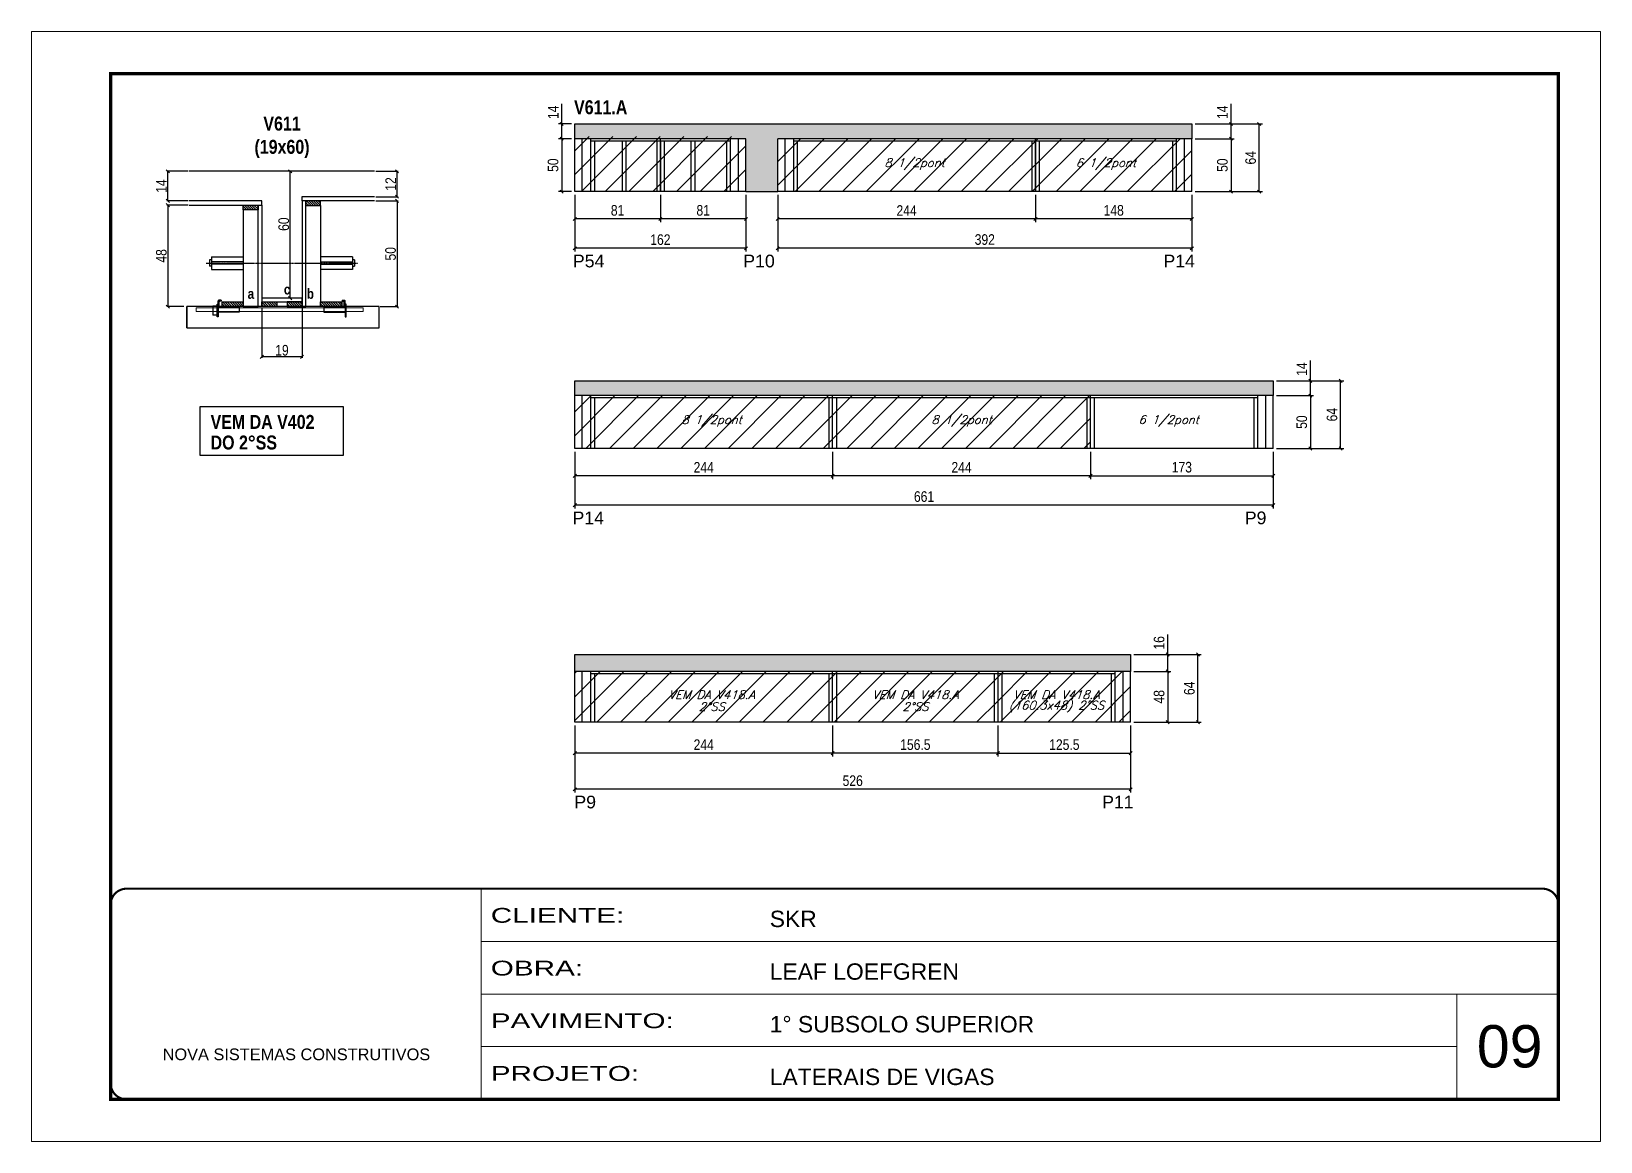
# Model space of a CAD drawing. Extents: x 3309 to 9590, y -2522 to 14608.
# Drawn here: x 3309 to 4794, y 11261 to 12311 of the extents above; entities that cross this region are included whole.
import ezdxf

# ---------------------------------------------------------------- set-up
doc = ezdxf.new("R2010")
doc.units = 0
for name, pattern in [('CONTINUO', [0]), ('DASHED', [0.75, 0.5, -0.25]), ('HIDDEN', [0.375, 0.25, -0.125])]:
    doc.linetypes.add(name, pattern=pattern)
for name, color, linetype in [('5', 5, 'Continuous'), ('barrote', 251, 'Continuous'), ('COTA', 241, 'Continuous'), ('detalhes', 4, 'Continuous'), ('NOMENCLATURA', 7, 'Continuous'), ('Painéis', 200, 'Continuous'), ('presilha', 1, 'Continuous'), ('SARR_2.2x10', 60, 'Continuous'), ('SARR_2.2x7', 40, 'Continuous'), ('SARR_3.5x7', 81, 'Continuous'), ('TENSOR', 3, 'Continuous'), ('texto', 7, 'Continuous')]:
    doc.layers.add(name, color=color, linetype=linetype)
for name, color, linetype, lineweight in [('CARIMBO', 255, 'Continuous', 9), ('CONCRETO', 251, 'Continuous', 25), ('Folhas', 255, 'Continuous', 9), ('Hachura', 251, 'Continuous', 9), ('SARRAFO DE PRESSAO', 251, 'DASHED', 9), ('SCO-___-LAJ', 2, 'Continuous', 0)]:
    doc.layers.add(name, color=color, linetype=linetype, lineweight=lineweight)
doc.styles.add('ARIAL', font='arial.ttf')
doc.styles.add('COTA TECNICA', font='techl___.ttf', dxfattribs={"height": 10})
doc.styles.add('COTA TECNICA 2X', font='techl___.ttf', dxfattribs={"height": 10})
doc.styles.add('Romans', font='romans.shx')
doc.styles.get("Standard").update_dxf_attribs({"font": 'arial.ttf'})
doc.styles.add('TECNICA', font='techb___.ttf', dxfattribs={"height": 10})
doc.styles.add('Tecnologia', font='')
doc.styles.get('Tecnologia').set_extended_font_data('Forgotten Futurist')
doc.dimstyles.new('PAINEL', dxfattribs={"dimtxt": 10, "dimasz": 3, "dimexe": 3, "dimexo": 3, "dimgap": 3, "dimtad": 1, "dimdec": 1, "dimzin": 12, "dimdsep": 46, "dimtxsty": 'COTA TECNICA', "dimblk1": 'OBLIQUE', "dimblk2": 'OBLIQUE', "dimsah": 1, "dimcen": 0.9, "dimclrd": 4, "dimclre": 4, "dimclrt": 240, "dimadec": 1, "dimazin": 3, "dimtfac": 1, "dimtdec": 1, "dimtmove": 0, "dimatfit": 3, "dimfxl": 1, "dimtolj": 1, "dimtzin": 12, "dimarcsym": 0})
doc.dimstyles.new('SECAO', dxfattribs={"dimscale": 0.333333, "dimtxt": 5, "dimasz": 9, "dimexe": 3, "dimexo": 3, "dimgap": 3, "dimtad": 1, "dimdec": 1, "dimlfac": 0.5, "dimzin": 12, "dimdsep": 46, "dimtxsty": 'COTA TECNICA 2X', "dimblk1": 'OBLIQUE', "dimblk2": 'OBLIQUE', "dimsah": 1, "dimcen": 0.9, "dimclrd": 4, "dimclre": 4, "dimclrt": 240, "dimadec": 1, "dimazin": 3, "dimtfac": 1, "dimtdec": 1, "dimtmove": 0, "dimatfit": 3, "dimfxl": 1, "dimtolj": 1, "dimtzin": 12, "dimarcsym": 0})
pattern_1 = [(135, (36763.051, -111461.7255), (-1.122532015, -1.122532015), [])]

msp = doc.modelspace()

# ---------------------------------------------------------------- texts
at = {"layer": '5', "linetype": 'Continuous'}
for s, p in [('P54', (3821.82, 12087.54, 0)), ('P10', (3983.04, 12087.54, 0)), ('P14', (4380.64, 12087.54, 0)), ('P14', (3821.43, 11844.61, 0)), ('P9', (4457.64, 11844.61, 0)), ('P9', (3823.21, 11575.87, 0)), ('P11', (4322.64, 11575.87, 0))]:
    msp.add_text(s, height=12, rotation=0.00004, dxfattribs=at).set_placement(p)
at = {"layer": 'CARIMBO', "style": 'ARIAL'}
msp.add_text('09', height=40, dxfattribs=at).set_placement((4677.23, 11330.85))
at = {"layer": 'detalhes', "style": 'TECNICA'}
for s, p in [('a', (3514.04, 12057.81)), ('c', (3548.33, 12061.92)), ('b', (3570.01, 12057.79))]:
    msp.add_text(s, height=9.6, dxfattribs=at).set_placement(p)
at = {"layer": 'NOMENCLATURA', "style": 'TECNICA'}
for s, p in [('V611.A', (3822.9, 12232.36, 0)), ('VEM DA V402', (3478.97, 11934.77)), ('DO 2°SS', (3478.97, 11915.3))]:
    msp.add_text(s, height=13.2, dxfattribs=at).set_placement(p)
at = {"layer": 'NOMENCLATURA', "insert": (3546.55, 12230.14), "char_height": 13.2, "attachment_point": 2, "style": 'TECNICA'}
msp.add_mtext_dynamic_manual_height_columns('V611\\P(19x60)', width=300.2766, gutter_width=1, heights=[0], dxfattribs=at)
at = {"layer": 'texto', "color": 2, "char_height": 8, "attachment_point": 5, "style": 'Romans'}
for s, insert in [('{\\Q19;\\C256;8 1/2pont}', (4145.12, 12185.18, 0)), ('{\\Q19;\\C256;6 1/2pont}', (4326.12, 12185.18, 0)), ('{\\Q19;\\C256;8 1/2pont}', (3953.12, 11942.24, 0)), ('{\\Q19;\\C256;8 1/2pont}', (4189.62, 11942.24, 0)), ('{\\Q19;\\C256;6 1/2pont}', (4385.62, 11942.24, 0)), ('{\\Q19;\\C256;VEM DA V418.A}', (3953.12, 11683.37, 0)), ('{\\Q19;\\C256;VEM DA V418.A}', (4145.87, 11683.37, 0)), ('{\\Q19;\\C256;VEM DA V418.A}', (4279.37, 11683.37, 0)), ('{\\Q19;\\C256;2°SS}', (3953.12, 11672.09, 0)), ('{\\Q19;\\C256;2°SS}', (4145.87, 11672.09, 0)), ('{\\Q19;\\C256;(160.3x48) 2°SS}', (4279.37, 11672.09, 0))]:
    msp.add_mtext(s, dxfattribs=dict(at, insert=insert))

# ---------------------------------------------------------------- blocks, each defined once
blk = doc.blocks.new('9999999999')
at = {"color": 30, "linetype": 'CONTINUO'}
for p, q in [((98564.6, 34230.2), (98564.6, 34429.4)), ((98564.6, 34379.6), (99584, 34379.6)), ((98564.6, 34329.8), (99488, 34329.8)), ((99584, 34329.8), (99488, 34329.8)), ((99488, 34329.8), (99488, 34230.2)), ((98564.6, 34280), (99488, 34280))]:
    blk.add_line(p, q, dxfattribs=at)
at = {"color": 30, "linetype": 'CONTINUO', "const_width": 2}
blk.add_lwpolyline([(99584, 34230.2), (99584, 34414.4, 0.414214), (99569, 34429.4), (98229, 34429.4, 0.414214), (98214, 34414.4), (98214, 34245.2, 0.414214), (98229, 34230.2), (99584, 34230.2)], format="xyb", dxfattribs=at)
at = {"layer": 'Folhas'}
blk.add_lwpolyline([(98139, 34190.2), (99624, 34190.2), (99624, 35240.2), (98139, 35240.2)], close=True, dxfattribs=at)
at = {"layer": 'Folhas', "color": 30, "const_width": 3}
blk.add_lwpolyline([(98214, 34230.2), (99584, 34230.2), (99584, 35200.2), (98214, 35200.2)], close=True, dxfattribs=at)
at = {"color": 7, "linetype": 'Continuous', "ltscale": 5, "style": 'ARIAL'}
for s, height, p in [('SKR', 15.48, (98837.7, 34393.1)), ('LEAF LOEFGREN', 15.483, (98837.7, 34343.3)), ('1° SUBSOLO SUPERIOR', 15.483, (98837.7, 34293.5)), ('NOVA SISTEMAS CONSTRUTIVOS', 11.059, (98263.2, 34267.2)), ('LATERAIS DE VIGAS', 15.483, (98837.7, 34243.7))]:
    blk.add_text(s, height=height, dxfattribs=at).set_placement(p)
at = {"layer": 'Folhas', "color": 7, "style": 'Tecnologia', "width": 1.5}
for s, p in [('CLIENTE:', (98573.7, 34397.2)), ('OBRA:', (98573.7, 34347.3)), ('PAVIMENTO:', (98573.7, 34297.5)), ('PROJETO:', (98573.7, 34247.7))]:
    blk.add_text(s, height=14, dxfattribs=at).set_placement(p)
blk = doc.blocks.new('_Oblique')
at = {"color": 0, "linetype": 'ByBlock', "lineweight": -2}
blk.add_line((-0.5, -0.5), (0.5, 0.5), dxfattribs=at)
blk = doc.blocks.new('*D129')
at = {"layer": 'COTA', "color": 4, "lineweight": -2, "transparency": 16777216}
for p, q in [((3527.5, 12049.4), (3527.5, 12002)), ((3565.5, 12049.4), (3565.5, 12002)), ((3565.5, 12003), (3527.5, 12003))]:
    blk.add_line(p, q, dxfattribs=at)
at = {"layer": 'Defpoints', "color": 0, "transparency": 16777216}
for p in [(3527.5, 12050.4), (3565.5, 12050.4), (3527.5, 12003)]:
    blk.add_point(p, dxfattribs=at)
at = {"layer": 'COTA', "color": 4, "lineweight": -2, "transparency": 16777216, "xscale": 3, "yscale": 3, "zscale": 3, "rotation": 180}
blk.add_blockref('_Oblique', (3527.5, 12003), dxfattribs=at)
at = {"layer": 'COTA', "color": 4, "lineweight": -2, "transparency": 16777216, "xscale": 3, "yscale": 3, "zscale": 3}
blk.add_blockref('_Oblique', (3565.5, 12003), dxfattribs=at)
at = {"layer": 'COTA', "color": 240, "transparency": 16777216, "insert": (3546.5, 12009.1), "char_height": 10, "attachment_point": 5, "style": 'COTA TECNICA 2X'}
blk.add_mtext('\\A1;19', dxfattribs=at)
blk = doc.blocks.new('PRESILHA METÁLICA 1')
at = {"layer": 'presilha'}
for p, q in [((0, 13), (6, 13)), ((0, 13), (0, 0)), ((6, 0), (0, 0)), ((6, 15.5), (7.5, 15.5)), ((6, -2.5), (6, 15.5)), ((6, 13), (6, 0)), ((7.5, 10.6), (7.5, 19.9)), ((7.5, 15.5), (7.5, -2.5)), ((37.5, 4.1), (7.5, 4.1)), ((12, 21), (8.6, 21)), ((9, 11.6), (9, 18.9)), ((12, 19.5), (9.6, 19.5)), ((37.5, 11), (9.6, 11)), ((12, 21), (12, 19.5)), ((37.5, 11), (37.5, 4.1)), ((7.5, -2.5), (6, -2.5))]:
    blk.add_line(p, q, dxfattribs=at)
for centre, radius, start, end in [((8.6, 19.9), 1.14, 90, 180), ((9.6, 18.9), 0.57, 90, 180), ((9.6, 11.6), 0.57, 180, 270)]:
    blk.add_arc(centre, radius, start, end, dxfattribs=at)
blk = doc.blocks.new('PRESILHA METÁLICA 2')
at = {"layer": 'presilha'}
for p, q in [((-5.2, 23.5), (-5.2, 22)), ((-5.2, 23.5), (-1.9, 23.5)), ((-0.8, 14.6), (-0.8, 22.4)), ((-30.8, 13.5), (-30.8, 6.6)), ((-30.8, 13.5), (-2.8, 13.5)), ((-30.8, 6.6), (-0.8, 6.6)), ((-5.2, 22), (-2.8, 22)), ((-2.2, 14.1), (-2.2, 21.4)), ((0.8, 18), (-0.8, 18)), ((-0.8, 18), (-0.8, 0)), ((-0.8, 0), (0.8, 0)), ((0.8, 0), (0.8, 18))]:
    blk.add_line(p, q, dxfattribs=at)
for centre, radius, start, end in [((-1.9, 22.4), 1.14, 0, 90), ((-2.8, 21.4), 0.57, 0, 90), ((-2.8, 14.1), 0.57, 270, 0)]:
    blk.add_arc(centre, radius, start, end, dxfattribs=at)
blk = doc.blocks.new('*D130')
at = {"layer": 'COTA', "color": 4, "lineweight": -2, "transparency": 16777216}
for p, q in [((3457.8, 12146.4), (3437.5, 12146.4)), ((3438.5, 12146.4), (3438.5, 12050.4)), ((3453.7, 12050.4), (3437.5, 12050.4))]:
    blk.add_line(p, q, dxfattribs=at)
at = {"layer": 'Defpoints', "color": 0, "transparency": 16777216}
for p in [(3458.8, 12146.4), (3438.5, 12050.4), (3454.7, 12050.4)]:
    blk.add_point(p, dxfattribs=at)
at = {"layer": 'COTA', "color": 4, "lineweight": -2, "transparency": 16777216, "xscale": 3, "yscale": 3, "zscale": 3}
for p, rotation in [((3438.5, 12146.4), 90), ((3438.5, 12050.4), 270)]:
    blk.add_blockref('_Oblique', p, dxfattribs=dict(at, rotation=rotation))
at = {"layer": 'COTA', "color": 240, "transparency": 16777216, "insert": (3432.4, 12098.4), "char_height": 10, "attachment_point": 5, "rotation": 90, "style": 'COTA TECNICA 2X'}
blk.add_mtext('\\A1;48', dxfattribs=at)
blk = doc.blocks.new('*D131')
at = {"layer": 'COTA', "color": 4, "lineweight": -2, "transparency": 16777216}
for p, q in [((3635.2, 12150.4), (3656.4, 12150.4)), ((3655.4, 12150.4), (3655.4, 12050.4)), ((3639.3, 12050.4), (3656.4, 12050.4))]:
    blk.add_line(p, q, dxfattribs=at)
at = {"layer": 'Defpoints', "color": 0, "transparency": 16777216}
for p in [(3634.2, 12150.4), (3638.3, 12050.4), (3655.4, 12050.4)]:
    blk.add_point(p, dxfattribs=at)
at = {"layer": 'COTA', "color": 4, "lineweight": -2, "transparency": 16777216, "xscale": 3, "yscale": 3, "zscale": 3}
for p, rotation in [((3655.4, 12150.4), 90), ((3655.4, 12050.4), 270)]:
    blk.add_blockref('_Oblique', p, dxfattribs=dict(at, rotation=rotation))
at = {"layer": 'COTA', "color": 240, "transparency": 16777216, "insert": (3649.3, 12100.4), "char_height": 10, "attachment_point": 5, "rotation": 90, "style": 'COTA TECNICA 2X'}
blk.add_mtext('\\A1;50', dxfattribs=at)
blk = doc.blocks.new('*D132')
at = {"layer": 'COTA', "color": 4, "lineweight": -2, "transparency": 16777216}
for p, q in [((3564.5, 12178.4), (3553.3, 12178.4)), ((3554.3, 12058.4), (3554.3, 12178.4)), ((3564.5, 12058.4), (3553.3, 12058.4))]:
    blk.add_line(p, q, dxfattribs=at)
at = {"layer": 'Defpoints', "color": 0, "transparency": 16777216}
for p in [(3554.3, 12178.4), (3565.5, 12178.4), (3565.5, 12058.4)]:
    blk.add_point(p, dxfattribs=at)
at = {"layer": 'COTA', "color": 4, "lineweight": -2, "transparency": 16777216, "xscale": 3, "yscale": 3, "zscale": 3}
for p, rotation in [((3554.3, 12178.4), 90), ((3554.3, 12058.4), 270)]:
    blk.add_blockref('_Oblique', p, dxfattribs=dict(at, rotation=rotation))
at = {"layer": 'COTA', "color": 240, "transparency": 16777216, "insert": (3548.2, 12128.4), "char_height": 10, "attachment_point": 5, "rotation": 90, "style": 'COTA TECNICA 2X'}
blk.add_mtext('\\A1;60', dxfattribs=at)
blk = doc.blocks.new('*D133')
at = {"layer": 'COTA', "color": 4, "lineweight": -2, "transparency": 16777216}
for p, q in [((3635.2, 12178.4), (3656.4, 12178.4)), ((3655.4, 12154.4), (3655.4, 12178.4)), ((3635.2, 12154.4), (3656.4, 12154.4))]:
    blk.add_line(p, q, dxfattribs=at)
at = {"layer": 'Defpoints', "color": 0, "transparency": 16777216}
for p in [(3634.2, 12178.4), (3655.4, 12178.4), (3634.2, 12154.4)]:
    blk.add_point(p, dxfattribs=at)
at = {"layer": 'COTA', "color": 4, "lineweight": -2, "transparency": 16777216, "xscale": 3, "yscale": 3, "zscale": 3}
for p, rotation in [((3655.4, 12178.4), 90), ((3655.4, 12154.4), 270)]:
    blk.add_blockref('_Oblique', p, dxfattribs=dict(at, rotation=rotation))
at = {"layer": 'COTA', "color": 240, "transparency": 16777216, "insert": (3649.4, 12166.4), "char_height": 10, "attachment_point": 5, "rotation": 90, "style": 'COTA TECNICA 2X'}
blk.add_mtext('\\A1;12', dxfattribs=at)
blk = doc.blocks.new('*D134')
at = {"layer": 'COTA', "color": 4, "lineweight": -2, "transparency": 16777216}
for p, q in [((3457.8, 12178.4), (3437.5, 12178.4)), ((3438.5, 12150.4), (3438.5, 12178.4)), ((3457.8, 12150.4), (3437.5, 12150.4))]:
    blk.add_line(p, q, dxfattribs=at)
at = {"layer": 'Defpoints', "color": 0, "transparency": 16777216}
for p in [(3438.5, 12178.4), (3458.8, 12178.4), (3458.8, 12150.4)]:
    blk.add_point(p, dxfattribs=at)
at = {"layer": 'COTA', "color": 4, "lineweight": -2, "transparency": 16777216, "xscale": 3, "yscale": 3, "zscale": 3}
for p, rotation in [((3438.5, 12178.4), 90), ((3438.5, 12150.4), 270)]:
    blk.add_blockref('_Oblique', p, dxfattribs=dict(at, rotation=rotation))
at = {"layer": 'COTA', "color": 240, "transparency": 16777216, "insert": (3432.4, 12164.4), "char_height": 10, "attachment_point": 5, "rotation": 90, "style": 'COTA TECNICA 2X'}
blk.add_mtext('\\A1;14', dxfattribs=at)
blk = doc.blocks.new('*D136')
at = {"layer": 'COTA', "color": 4, "linetype": 'ByBlock', "lineweight": -2, "transparency": 16777216}
for p, q in [((3904.6, 12156.2), (3904.6, 12130.3)), ((3985.6, 12156.2), (3985.6, 12130.3)), ((3985.6, 12133.3), (3904.6, 12133.3))]:
    blk.add_line(p, q, dxfattribs=at)
at = {"layer": 'Defpoints', "color": 0, "linetype": 'ByBlock', "transparency": 16777216}
for p in [(3904.6, 12159.2), (3985.6, 12159.2), (3904.6, 12133.3)]:
    blk.add_point(p, dxfattribs=at)
at = {"layer": 'COTA', "color": 4, "linetype": 'ByBlock', "lineweight": -2, "transparency": 16777216, "xscale": 3, "yscale": 3, "zscale": 3, "rotation": 180}
blk.add_blockref('_Oblique', (3904.6, 12133.3), dxfattribs=at)
at = {"layer": 'COTA', "color": 4, "linetype": 'ByBlock', "lineweight": -2, "transparency": 16777216, "xscale": 3, "yscale": 3, "zscale": 3}
blk.add_blockref('_Oblique', (3985.6, 12133.3), dxfattribs=at)
at = {"layer": 'COTA', "color": 240, "linetype": 'ByBlock', "transparency": 16777216, "insert": (3945.1, 12141.4), "char_height": 10, "attachment_point": 5, "style": 'COTA TECNICA'}
blk.add_mtext('\\A1;81', dxfattribs=at)
blk = doc.blocks.new('*D137')
at = {"layer": 'COTA', "color": 4, "linetype": 'ByBlock', "lineweight": -2, "transparency": 16777216}
for p, q in [((3823.6, 12156.2), (3823.6, 12130.3)), ((3904.6, 12156.2), (3904.6, 12130.3)), ((3904.6, 12133.3), (3823.6, 12133.3))]:
    blk.add_line(p, q, dxfattribs=at)
at = {"layer": 'Defpoints', "color": 0, "linetype": 'ByBlock', "transparency": 16777216}
for p in [(3823.6, 12159.2), (3904.6, 12159.2), (3823.6, 12133.3)]:
    blk.add_point(p, dxfattribs=at)
at = {"layer": 'COTA', "color": 4, "linetype": 'ByBlock', "lineweight": -2, "transparency": 16777216, "xscale": 3, "yscale": 3, "zscale": 3, "rotation": 180}
blk.add_blockref('_Oblique', (3823.6, 12133.3), dxfattribs=at)
at = {"layer": 'COTA', "color": 4, "linetype": 'ByBlock', "lineweight": -2, "transparency": 16777216, "xscale": 3, "yscale": 3, "zscale": 3}
blk.add_blockref('_Oblique', (3904.6, 12133.3), dxfattribs=at)
at = {"layer": 'COTA', "color": 240, "linetype": 'ByBlock', "transparency": 16777216, "insert": (3864.1, 12141.4), "char_height": 10, "attachment_point": 5, "style": 'COTA TECNICA'}
blk.add_mtext('\\A1;81', dxfattribs=at)
blk = doc.blocks.new('*D150')
at = {"layer": 'COTA', "color": 4, "linetype": 'ByBlock', "lineweight": -2, "transparency": 16777216}
for p, q in [((3823.6, 12156.2), (3823.6, 12102.6)), ((3985.6, 12156.2), (3985.6, 12102.6)), ((3985.6, 12105.6), (3823.6, 12105.6))]:
    blk.add_line(p, q, dxfattribs=at)
at = {"layer": 'Defpoints', "color": 0, "linetype": 'ByBlock', "transparency": 16777216}
for p in [(3823.6, 12159.2), (3985.6, 12159.2), (3823.6, 12105.6)]:
    blk.add_point(p, dxfattribs=at)
at = {"layer": 'COTA', "color": 4, "linetype": 'ByBlock', "lineweight": -2, "transparency": 16777216, "xscale": 3, "yscale": 3, "zscale": 3, "rotation": 180}
blk.add_blockref('_Oblique', (3823.6, 12105.6), dxfattribs=at)
at = {"layer": 'COTA', "color": 4, "linetype": 'ByBlock', "lineweight": -2, "transparency": 16777216, "xscale": 3, "yscale": 3, "zscale": 3}
blk.add_blockref('_Oblique', (3985.6, 12105.6), dxfattribs=at)
at = {"layer": 'COTA', "color": 240, "linetype": 'ByBlock', "transparency": 16777216, "insert": (3904.6, 12113.7), "char_height": 10, "attachment_point": 5, "style": 'COTA TECNICA'}
blk.add_mtext('\\A1;162', dxfattribs=at)
blk = doc.blocks.new('*D138')
at = {"layer": 'COTA', "color": 4, "linetype": 'ByBlock', "lineweight": -2, "transparency": 16777216}
for p, q in [((4259.6, 12156.2), (4259.6, 12130.3)), ((4407.6, 12156.2), (4407.6, 12130.3)), ((4407.6, 12133.3), (4259.6, 12133.3))]:
    blk.add_line(p, q, dxfattribs=at)
at = {"layer": 'Defpoints', "color": 0, "linetype": 'ByBlock', "transparency": 16777216}
for p in [(4259.6, 12159.2), (4407.6, 12159.2), (4259.6, 12133.3)]:
    blk.add_point(p, dxfattribs=at)
at = {"layer": 'COTA', "color": 4, "linetype": 'ByBlock', "lineweight": -2, "transparency": 16777216, "xscale": 3, "yscale": 3, "zscale": 3, "rotation": 180}
blk.add_blockref('_Oblique', (4259.6, 12133.3), dxfattribs=at)
at = {"layer": 'COTA', "color": 4, "linetype": 'ByBlock', "lineweight": -2, "transparency": 16777216, "xscale": 3, "yscale": 3, "zscale": 3}
blk.add_blockref('_Oblique', (4407.6, 12133.3), dxfattribs=at)
at = {"layer": 'COTA', "color": 240, "linetype": 'ByBlock', "transparency": 16777216, "insert": (4333.6, 12141.4), "char_height": 10, "attachment_point": 5, "style": 'COTA TECNICA'}
blk.add_mtext('\\A1;148', dxfattribs=at)
blk = doc.blocks.new('*D139')
at = {"layer": 'COTA', "color": 4, "linetype": 'ByBlock', "lineweight": -2, "transparency": 16777216}
for p, q in [((4015.6, 12156.2), (4015.6, 12130.3)), ((4259.6, 12156.2), (4259.6, 12130.3)), ((4259.6, 12133.3), (4015.6, 12133.3))]:
    blk.add_line(p, q, dxfattribs=at)
at = {"layer": 'Defpoints', "color": 0, "linetype": 'ByBlock', "transparency": 16777216}
for p in [(4015.6, 12159.2), (4259.6, 12159.2), (4015.6, 12133.3)]:
    blk.add_point(p, dxfattribs=at)
at = {"layer": 'COTA', "color": 4, "linetype": 'ByBlock', "lineweight": -2, "transparency": 16777216, "xscale": 3, "yscale": 3, "zscale": 3, "rotation": 180}
blk.add_blockref('_Oblique', (4015.6, 12133.3), dxfattribs=at)
at = {"layer": 'COTA', "color": 4, "linetype": 'ByBlock', "lineweight": -2, "transparency": 16777216, "xscale": 3, "yscale": 3, "zscale": 3}
blk.add_blockref('_Oblique', (4259.6, 12133.3), dxfattribs=at)
at = {"layer": 'COTA', "color": 240, "linetype": 'ByBlock', "transparency": 16777216, "insert": (4137.6, 12141.3), "char_height": 10, "attachment_point": 5, "style": 'COTA TECNICA'}
blk.add_mtext('\\A1;244', dxfattribs=at)
blk = doc.blocks.new('*D151')
at = {"layer": 'COTA', "color": 4, "linetype": 'ByBlock', "lineweight": -2, "transparency": 16777216}
for p, q in [((4015.6, 12156.2), (4015.6, 12102.6)), ((4407.6, 12156.2), (4407.6, 12102.6)), ((4407.6, 12105.6), (4015.6, 12105.6))]:
    blk.add_line(p, q, dxfattribs=at)
at = {"layer": 'Defpoints', "color": 0, "linetype": 'ByBlock', "transparency": 16777216}
for p in [(4015.6, 12159.2), (4407.6, 12159.2), (4015.6, 12105.6)]:
    blk.add_point(p, dxfattribs=at)
at = {"layer": 'COTA', "color": 4, "linetype": 'ByBlock', "lineweight": -2, "transparency": 16777216, "xscale": 3, "yscale": 3, "zscale": 3, "rotation": 180}
blk.add_blockref('_Oblique', (4015.6, 12105.6), dxfattribs=at)
at = {"layer": 'COTA', "color": 4, "linetype": 'ByBlock', "lineweight": -2, "transparency": 16777216, "xscale": 3, "yscale": 3, "zscale": 3}
blk.add_blockref('_Oblique', (4407.6, 12105.6), dxfattribs=at)
at = {"layer": 'COTA', "color": 240, "linetype": 'ByBlock', "transparency": 16777216, "insert": (4211.6, 12113.8), "char_height": 10, "attachment_point": 5, "style": 'COTA TECNICA'}
blk.add_mtext('\\A1;392', dxfattribs=at)
blk = doc.blocks.new('*D152')
at = {"layer": 'COTA', "color": 4, "lineweight": -2, "transparency": 16777216}
for p, q in [((4410.6, 12209.2), (4447.6, 12209.2)), ((4444.6, 12209.2), (4444.6, 12159.2)), ((4410.6, 12159.2), (4447.6, 12159.2))]:
    blk.add_line(p, q, dxfattribs=at)
at = {"layer": 'Defpoints', "color": 0, "transparency": 16777216}
for p in [(4407.6, 12209.2, 0), (4407.6, 12159.2, 0), (4444.6, 12159.2)]:
    blk.add_point(p, dxfattribs=at)
at = {"layer": 'COTA', "color": 4, "lineweight": -2, "transparency": 16777216, "xscale": 3, "yscale": 3, "zscale": 3}
for p, rotation in [((4444.6, 12209.2), 90), ((4444.6, 12159.2), 270)]:
    blk.add_blockref('_Oblique', p, dxfattribs=dict(at, rotation=rotation))
at = {"layer": 'COTA', "color": 240, "transparency": 16777216, "insert": (4436.5, 12184.2), "char_height": 10, "attachment_point": 5, "rotation": 90, "style": 'COTA TECNICA'}
blk.add_mtext('\\A1;50', dxfattribs=at)
blk = doc.blocks.new('*D153')
at = {"layer": 'COTA', "color": 4, "lineweight": -2, "transparency": 16777216}
for p, q in [((4444.6, 12223.2), (4444.6, 12242.3)), ((4410.6, 12223.2), (4447.6, 12223.2)), ((4444.6, 12209.2), (4444.6, 12223.2)), ((4410.6, 12209.2), (4447.6, 12209.2))]:
    blk.add_line(p, q, dxfattribs=at)
at = {"layer": 'Defpoints', "color": 0, "transparency": 16777216}
for p in [(4407.6, 12223.2, 0), (4444.6, 12223.2), (4407.6, 12209.2, 0)]:
    blk.add_point(p, dxfattribs=at)
at = {"layer": 'COTA', "color": 4, "lineweight": -2, "transparency": 16777216, "xscale": 3, "yscale": 3, "zscale": 3}
for p, rotation in [((4444.6, 12223.2), 90), ((4444.6, 12209.2), 270)]:
    blk.add_blockref('_Oblique', p, dxfattribs=dict(at, rotation=rotation))
at = {"layer": 'COTA', "color": 240, "transparency": 16777216, "insert": (4436.5, 12234.2), "char_height": 10, "attachment_point": 5, "rotation": 90, "style": 'COTA TECNICA'}
blk.add_mtext('\\A1;14', dxfattribs=at)
blk = doc.blocks.new('*D154')
at = {"layer": 'COTA', "color": 4, "lineweight": -2, "transparency": 16777216}
for p, q in [((4410.6, 12223.2), (4474.3, 12223.2)), ((4471.3, 12159.2), (4471.3, 12223.2)), ((4410.6, 12159.2), (4474.3, 12159.2))]:
    blk.add_line(p, q, dxfattribs=at)
at = {"layer": 'Defpoints', "color": 0, "transparency": 16777216}
for p in [(4407.6, 12223.2, 0), (4471.3, 12223.2), (4407.6, 12159.2, 0)]:
    blk.add_point(p, dxfattribs=at)
at = {"layer": 'COTA', "color": 4, "lineweight": -2, "transparency": 16777216, "xscale": 3, "yscale": 3, "zscale": 3}
for p, rotation in [((4471.3, 12223.2), 90), ((4471.3, 12159.2), 270)]:
    blk.add_blockref('_Oblique', p, dxfattribs=dict(at, rotation=rotation))
at = {"layer": 'COTA', "color": 240, "transparency": 16777216, "insert": (4463.2, 12191.2), "char_height": 10, "attachment_point": 5, "rotation": 90, "style": 'COTA TECNICA'}
blk.add_mtext('\\A1;64', dxfattribs=at)
blk = doc.blocks.new('*D140')
at = {"layer": 'COTA', "color": 4, "linetype": 'ByBlock', "lineweight": -2, "transparency": 16777216}
for p, q in [((4067.6, 11913.2), (4067.6, 11887.3)), ((4311.6, 11913.2), (4311.6, 11887.3)), ((4311.6, 11890.3), (4067.6, 11890.3))]:
    blk.add_line(p, q, dxfattribs=at)
at = {"layer": 'Defpoints', "color": 0, "linetype": 'ByBlock', "transparency": 16777216}
for p in [(4067.6, 11916.2), (4311.6, 11916.2), (4067.6, 11890.3)]:
    blk.add_point(p, dxfattribs=at)
at = {"layer": 'COTA', "color": 4, "linetype": 'ByBlock', "lineweight": -2, "transparency": 16777216, "xscale": 3, "yscale": 3, "zscale": 3, "rotation": 180}
blk.add_blockref('_Oblique', (4067.6, 11890.3), dxfattribs=at)
at = {"layer": 'COTA', "color": 4, "linetype": 'ByBlock', "lineweight": -2, "transparency": 16777216, "xscale": 3, "yscale": 3, "zscale": 3}
blk.add_blockref('_Oblique', (4311.6, 11890.3), dxfattribs=at)
at = {"layer": 'COTA', "color": 240, "linetype": 'ByBlock', "transparency": 16777216, "insert": (4189.6, 11898.4), "char_height": 10, "attachment_point": 5, "style": 'COTA TECNICA'}
blk.add_mtext('\\A1;244', dxfattribs=at)
blk = doc.blocks.new('*D141')
at = {"layer": 'COTA', "color": 4, "linetype": 'ByBlock', "lineweight": -2, "transparency": 16777216}
for p, q in [((3823.6, 11913.2), (3823.6, 11887.3)), ((4067.6, 11913.2), (4067.6, 11887.3)), ((4067.6, 11890.3), (3823.6, 11890.3))]:
    blk.add_line(p, q, dxfattribs=at)
at = {"layer": 'Defpoints', "color": 0, "linetype": 'ByBlock', "transparency": 16777216}
for p in [(3823.6, 11916.2), (4067.6, 11916.2), (3823.6, 11890.3)]:
    blk.add_point(p, dxfattribs=at)
at = {"layer": 'COTA', "color": 4, "linetype": 'ByBlock', "lineweight": -2, "transparency": 16777216, "xscale": 3, "yscale": 3, "zscale": 3, "rotation": 180}
blk.add_blockref('_Oblique', (3823.6, 11890.3), dxfattribs=at)
at = {"layer": 'COTA', "color": 4, "linetype": 'ByBlock', "lineweight": -2, "transparency": 16777216, "xscale": 3, "yscale": 3, "zscale": 3}
blk.add_blockref('_Oblique', (4067.6, 11890.3), dxfattribs=at)
at = {"layer": 'COTA', "color": 240, "linetype": 'ByBlock', "transparency": 16777216, "insert": (3945.6, 11898.4), "char_height": 10, "attachment_point": 5, "style": 'COTA TECNICA'}
blk.add_mtext('\\A1;244', dxfattribs=at)
blk = doc.blocks.new('*D155')
at = {"layer": 'COTA', "color": 4, "linetype": 'ByBlock', "lineweight": -2, "transparency": 16777216}
for p, q in [((3823.6, 11913.2), (3823.6, 11859.6)), ((4484.6, 11913.2), (4484.6, 11859.6)), ((4484.6, 11862.6), (3823.6, 11862.6))]:
    blk.add_line(p, q, dxfattribs=at)
at = {"layer": 'Defpoints', "color": 0, "linetype": 'ByBlock', "transparency": 16777216}
for p in [(3823.6, 11916.2), (4484.6, 11916.2), (3823.6, 11862.6)]:
    blk.add_point(p, dxfattribs=at)
at = {"layer": 'COTA', "color": 4, "linetype": 'ByBlock', "lineweight": -2, "transparency": 16777216, "xscale": 3, "yscale": 3, "zscale": 3, "rotation": 180}
blk.add_blockref('_Oblique', (3823.6, 11862.6), dxfattribs=at)
at = {"layer": 'COTA', "color": 4, "linetype": 'ByBlock', "lineweight": -2, "transparency": 16777216, "xscale": 3, "yscale": 3, "zscale": 3}
blk.add_blockref('_Oblique', (4484.6, 11862.6), dxfattribs=at)
at = {"layer": 'COTA', "color": 240, "linetype": 'ByBlock', "transparency": 16777216, "insert": (4154.1, 11870.7), "char_height": 10, "attachment_point": 5, "style": 'COTA TECNICA'}
blk.add_mtext('\\A1;661', dxfattribs=at)
blk = doc.blocks.new('*D156')
at = {"layer": 'COTA', "color": 4, "lineweight": -2, "transparency": 16777216}
for p, q in [((4311.6, 11913.2), (4311.6, 11887.3)), ((4484.6, 11913.2), (4484.6, 11887.3)), ((4311.6, 11890.3), (4484.6, 11890.3))]:
    blk.add_line(p, q, dxfattribs=at)
at = {"layer": 'Defpoints', "color": 0, "transparency": 16777216}
for p in [(4311.6, 11916.2, 0), (4484.6, 11916.2, 0), (4484.6, 11890.3)]:
    blk.add_point(p, dxfattribs=at)
at = {"layer": 'COTA', "color": 4, "lineweight": -2, "transparency": 16777216, "xscale": 3, "yscale": 3, "zscale": 3, "rotation": 180}
blk.add_blockref('_Oblique', (4311.6, 11890.3), dxfattribs=at)
at = {"layer": 'COTA', "color": 4, "lineweight": -2, "transparency": 16777216, "xscale": 3, "yscale": 3, "zscale": 3}
blk.add_blockref('_Oblique', (4484.6, 11890.3), dxfattribs=at)
at = {"layer": 'COTA', "color": 240, "transparency": 16777216, "insert": (4398.1, 11898.5), "char_height": 10, "attachment_point": 5, "style": 'COTA TECNICA'}
blk.add_mtext('\\A1;173', dxfattribs=at)
blk = doc.blocks.new('*D142')
at = {"layer": 'COTA', "color": 4, "lineweight": -2, "transparency": 16777216}
for p, q in [((4487.6, 11966.2), (4522.7, 11966.2)), ((4519.7, 11966.2), (4519.7, 11916.2)), ((4487.6, 11916.2), (4522.7, 11916.2))]:
    blk.add_line(p, q, dxfattribs=at)
at = {"layer": 'Defpoints', "color": 0, "transparency": 16777216}
for p in [(4484.6, 11966.2, 0), (4484.6, 11916.2, 0), (4519.7, 11916.2)]:
    blk.add_point(p, dxfattribs=at)
at = {"layer": 'COTA', "color": 4, "lineweight": -2, "transparency": 16777216, "xscale": 3, "yscale": 3, "zscale": 3}
for p, rotation in [((4519.7, 11966.2), 90), ((4519.7, 11916.2), 270)]:
    blk.add_blockref('_Oblique', p, dxfattribs=dict(at, rotation=rotation))
at = {"layer": 'COTA', "color": 240, "transparency": 16777216, "insert": (4511.6, 11941.2), "char_height": 10, "attachment_point": 5, "rotation": 90, "style": 'COTA TECNICA'}
blk.add_mtext('\\A1;50', dxfattribs=at)
blk = doc.blocks.new('*D143')
at = {"layer": 'COTA', "color": 4, "lineweight": -2, "transparency": 16777216}
for p, q in [((4519.7, 11980.2), (4519.7, 11999.4)), ((4487.6, 11980.2), (4522.7, 11980.2)), ((4519.7, 11966.2), (4519.7, 11980.2)), ((4487.6, 11966.2), (4522.7, 11966.2))]:
    blk.add_line(p, q, dxfattribs=at)
at = {"layer": 'Defpoints', "color": 0, "transparency": 16777216}
for p in [(4484.6, 11980.2, 0), (4519.7, 11980.2), (4484.6, 11966.2, 0)]:
    blk.add_point(p, dxfattribs=at)
at = {"layer": 'COTA', "color": 4, "lineweight": -2, "transparency": 16777216, "xscale": 3, "yscale": 3, "zscale": 3}
for p, rotation in [((4519.7, 11980.2), 90), ((4519.7, 11966.2), 270)]:
    blk.add_blockref('_Oblique', p, dxfattribs=dict(at, rotation=rotation))
at = {"layer": 'COTA', "color": 240, "transparency": 16777216, "insert": (4511.6, 11991.3), "char_height": 10, "attachment_point": 5, "rotation": 90, "style": 'COTA TECNICA'}
blk.add_mtext('\\A1;14', dxfattribs=at)
blk = doc.blocks.new('*D144')
at = {"layer": 'COTA', "color": 4, "lineweight": -2, "transparency": 16777216}
for p, q in [((4487.6, 11980.2), (4551.3, 11980.2)), ((4548.3, 11916.2), (4548.3, 11980.2)), ((4487.6, 11916.2), (4551.3, 11916.2))]:
    blk.add_line(p, q, dxfattribs=at)
at = {"layer": 'Defpoints', "color": 0, "transparency": 16777216}
for p in [(4484.6, 11980.2, 0), (4548.3, 11980.2), (4484.6, 11916.2, 0)]:
    blk.add_point(p, dxfattribs=at)
at = {"layer": 'COTA', "color": 4, "lineweight": -2, "transparency": 16777216, "xscale": 3, "yscale": 3, "zscale": 3}
for p, rotation in [((4548.3, 11980.2), 90), ((4548.3, 11916.2), 270)]:
    blk.add_blockref('_Oblique', p, dxfattribs=dict(at, rotation=rotation))
at = {"layer": 'COTA', "color": 240, "transparency": 16777216, "insert": (4540.2, 11948.2), "char_height": 10, "attachment_point": 5, "rotation": 90, "style": 'COTA TECNICA'}
blk.add_mtext('\\A1;64', dxfattribs=at)
blk = doc.blocks.new('*D145')
at = {"layer": 'COTA', "color": 4, "linetype": 'ByBlock', "lineweight": -2, "transparency": 16777216}
for p, q in [((4067.6, 11654.4), (4067.6, 11625)), ((4224.1, 11654.4), (4224.1, 11625)), ((4224.1, 11628), (4067.6, 11628))]:
    blk.add_line(p, q, dxfattribs=at)
at = {"layer": 'Defpoints', "color": 0, "linetype": 'ByBlock', "transparency": 16777216}
for p in [(4067.6, 11657.4), (4224.1, 11657.4), (4067.6, 11628)]:
    blk.add_point(p, dxfattribs=at)
at = {"layer": 'COTA', "color": 4, "linetype": 'ByBlock', "lineweight": -2, "transparency": 16777216, "xscale": 3, "yscale": 3, "zscale": 3, "rotation": 180}
blk.add_blockref('_Oblique', (4067.6, 11628), dxfattribs=at)
at = {"layer": 'COTA', "color": 4, "linetype": 'ByBlock', "lineweight": -2, "transparency": 16777216, "xscale": 3, "yscale": 3, "zscale": 3}
blk.add_blockref('_Oblique', (4224.1, 11628), dxfattribs=at)
at = {"layer": 'COTA', "color": 240, "linetype": 'ByBlock', "transparency": 16777216, "insert": (4145.9, 11636.1), "char_height": 10, "attachment_point": 5, "style": 'COTA TECNICA'}
blk.add_mtext('\\A1;156.5', dxfattribs=at)
blk = doc.blocks.new('*D146')
at = {"layer": 'COTA', "color": 4, "linetype": 'ByBlock', "lineweight": -2, "transparency": 16777216}
for p, q in [((3823.6, 11654.4), (3823.6, 11625)), ((4067.6, 11654.4), (4067.6, 11625)), ((4067.6, 11628), (3823.6, 11628))]:
    blk.add_line(p, q, dxfattribs=at)
at = {"layer": 'Defpoints', "color": 0, "linetype": 'ByBlock', "transparency": 16777216}
for p in [(3823.6, 11657.4), (4067.6, 11657.4), (3823.6, 11628)]:
    blk.add_point(p, dxfattribs=at)
at = {"layer": 'COTA', "color": 4, "linetype": 'ByBlock', "lineweight": -2, "transparency": 16777216, "xscale": 3, "yscale": 3, "zscale": 3, "rotation": 180}
blk.add_blockref('_Oblique', (3823.6, 11628), dxfattribs=at)
at = {"layer": 'COTA', "color": 4, "linetype": 'ByBlock', "lineweight": -2, "transparency": 16777216, "xscale": 3, "yscale": 3, "zscale": 3}
blk.add_blockref('_Oblique', (4067.6, 11628), dxfattribs=at)
at = {"layer": 'COTA', "color": 240, "linetype": 'ByBlock', "transparency": 16777216, "insert": (3945.6, 11636.1), "char_height": 10, "attachment_point": 5, "style": 'COTA TECNICA'}
blk.add_mtext('\\A1;244', dxfattribs=at)
blk = doc.blocks.new('*D157')
at = {"layer": 'COTA', "color": 4, "linetype": 'ByBlock', "lineweight": -2, "transparency": 16777216}
for p, q in [((3823.6, 11654.4), (3823.6, 11590.9)), ((4349.6, 11654.4), (4349.6, 11590.9)), ((4349.6, 11593.9), (3823.6, 11593.9))]:
    blk.add_line(p, q, dxfattribs=at)
at = {"layer": 'Defpoints', "color": 0, "linetype": 'ByBlock', "transparency": 16777216}
for p in [(3823.6, 11657.4), (4349.6, 11657.4), (3823.6, 11593.9)]:
    blk.add_point(p, dxfattribs=at)
at = {"layer": 'COTA', "color": 4, "linetype": 'ByBlock', "lineweight": -2, "transparency": 16777216, "xscale": 3, "yscale": 3, "zscale": 3, "rotation": 180}
blk.add_blockref('_Oblique', (3823.6, 11593.9), dxfattribs=at)
at = {"layer": 'COTA', "color": 4, "linetype": 'ByBlock', "lineweight": -2, "transparency": 16777216, "xscale": 3, "yscale": 3, "zscale": 3}
blk.add_blockref('_Oblique', (4349.6, 11593.9), dxfattribs=at)
at = {"layer": 'COTA', "color": 240, "linetype": 'ByBlock', "transparency": 16777216, "insert": (4086.6, 11602), "char_height": 10, "attachment_point": 5, "style": 'COTA TECNICA'}
blk.add_mtext('\\A1;526', dxfattribs=at)
blk = doc.blocks.new('*D158')
at = {"layer": 'COTA', "color": 4, "lineweight": -2, "transparency": 16777216}
for p, q in [((4224.1, 11654.4), (4224.1, 11625)), ((4349.6, 11654.4), (4349.6, 11625)), ((4224.1, 11628), (4349.6, 11628))]:
    blk.add_line(p, q, dxfattribs=at)
at = {"layer": 'Defpoints', "color": 0, "transparency": 16777216}
for p in [(4224.1, 11657.4, 0), (4349.6, 11657.4, 0), (4349.6, 11628)]:
    blk.add_point(p, dxfattribs=at)
at = {"layer": 'COTA', "color": 4, "lineweight": -2, "transparency": 16777216, "xscale": 3, "yscale": 3, "zscale": 3, "rotation": 180}
blk.add_blockref('_Oblique', (4224.1, 11628), dxfattribs=at)
at = {"layer": 'COTA', "color": 4, "lineweight": -2, "transparency": 16777216, "xscale": 3, "yscale": 3, "zscale": 3}
blk.add_blockref('_Oblique', (4349.6, 11628), dxfattribs=at)
at = {"layer": 'COTA', "color": 240, "transparency": 16777216, "insert": (4286.9, 11636.1), "char_height": 10, "attachment_point": 5, "style": 'COTA TECNICA'}
blk.add_mtext('\\A1;125.5', dxfattribs=at)
blk = doc.blocks.new('*D147')
at = {"layer": 'COTA', "color": 4, "lineweight": -2, "transparency": 16777216}
for p, q in [((4352.6, 11705.4), (4387.7, 11705.4)), ((4384.7, 11705.4), (4384.7, 11657.4)), ((4352.6, 11657.4), (4387.7, 11657.4))]:
    blk.add_line(p, q, dxfattribs=at)
at = {"layer": 'Defpoints', "color": 0, "transparency": 16777216}
for p in [(4349.6, 11705.4, 0), (4349.6, 11657.4, 0), (4384.7, 11657.4)]:
    blk.add_point(p, dxfattribs=at)
at = {"layer": 'COTA', "color": 4, "lineweight": -2, "transparency": 16777216, "xscale": 3, "yscale": 3, "zscale": 3}
for p, rotation in [((4384.7, 11705.4), 90), ((4384.7, 11657.4), 270)]:
    blk.add_blockref('_Oblique', p, dxfattribs=dict(at, rotation=rotation))
at = {"layer": 'COTA', "color": 240, "transparency": 16777216, "insert": (4376.6, 11681.4), "char_height": 10, "attachment_point": 5, "rotation": 90, "style": 'COTA TECNICA'}
blk.add_mtext('\\A1;48', dxfattribs=at)
blk = doc.blocks.new('*D148')
at = {"layer": 'COTA', "color": 4, "lineweight": -2, "transparency": 16777216}
for p, q in [((4384.7, 11721.4), (4384.7, 11740.4)), ((4352.6, 11721.4), (4387.7, 11721.4)), ((4384.7, 11705.4), (4384.7, 11721.4)), ((4352.6, 11705.4), (4387.7, 11705.4))]:
    blk.add_line(p, q, dxfattribs=at)
at = {"layer": 'Defpoints', "color": 0, "transparency": 16777216}
for p in [(4349.6, 11721.4, 0), (4384.7, 11721.4), (4349.6, 11705.4, 0)]:
    blk.add_point(p, dxfattribs=at)
at = {"layer": 'COTA', "color": 4, "lineweight": -2, "transparency": 16777216, "xscale": 3, "yscale": 3, "zscale": 3}
for p, rotation in [((4384.7, 11721.4), 90), ((4384.7, 11705.4), 270)]:
    blk.add_blockref('_Oblique', p, dxfattribs=dict(at, rotation=rotation))
at = {"layer": 'COTA', "color": 240, "transparency": 16777216, "insert": (4376.6, 11732.4), "char_height": 10, "attachment_point": 5, "rotation": 90, "style": 'COTA TECNICA'}
blk.add_mtext('\\A1;16', dxfattribs=at)
blk = doc.blocks.new('*D149')
at = {"layer": 'COTA', "color": 4, "lineweight": -2, "transparency": 16777216}
for p, q in [((4352.6, 11721.4), (4416.3, 11721.4)), ((4413.3, 11657.4), (4413.3, 11721.4)), ((4352.6, 11657.4), (4416.3, 11657.4))]:
    blk.add_line(p, q, dxfattribs=at)
at = {"layer": 'Defpoints', "color": 0, "transparency": 16777216}
for p in [(4349.6, 11721.4, 0), (4413.3, 11721.4), (4349.6, 11657.4, 0)]:
    blk.add_point(p, dxfattribs=at)
at = {"layer": 'COTA', "color": 4, "lineweight": -2, "transparency": 16777216, "xscale": 3, "yscale": 3, "zscale": 3}
for p, rotation in [((4413.3, 11721.4), 90), ((4413.3, 11657.4), 270)]:
    blk.add_blockref('_Oblique', p, dxfattribs=dict(at, rotation=rotation))
at = {"layer": 'COTA', "color": 240, "transparency": 16777216, "insert": (4405.2, 11689.4), "char_height": 10, "attachment_point": 5, "rotation": 90, "style": 'COTA TECNICA'}
blk.add_mtext('\\A1;64', dxfattribs=at)
blk = doc.blocks.new('*D159')
at = {"layer": 'COTA', "color": 4, "lineweight": -2, "transparency": 16777216}
for p, q in [((3820.6, 12209.2), (3808.2, 12209.2)), ((3811.2, 12209.2), (3811.2, 12159.2)), ((3820.6, 12159.2), (3808.2, 12159.2))]:
    blk.add_line(p, q, dxfattribs=at)
at = {"layer": 'Defpoints', "color": 0, "transparency": 16777216}
for p in [(3823.6, 12209.2, 0), (3811.2, 12159.2), (3823.6, 12159.2, 0)]:
    blk.add_point(p, dxfattribs=at)
at = {"layer": 'COTA', "color": 4, "lineweight": -2, "transparency": 16777216, "xscale": 3, "yscale": 3, "zscale": 3}
for p, rotation in [((3811.2, 12209.2), 90), ((3811.2, 12159.2), 270)]:
    blk.add_blockref('_Oblique', p, dxfattribs=dict(at, rotation=rotation))
at = {"layer": 'COTA', "color": 240, "transparency": 16777216, "insert": (3803.1, 12184.2), "char_height": 10, "attachment_point": 5, "rotation": 90, "style": 'COTA TECNICA'}
blk.add_mtext('\\A1;50', dxfattribs=at)
blk = doc.blocks.new('*D160')
at = {"layer": 'COTA', "color": 4, "lineweight": -2, "transparency": 16777216}
for p, q in [((3811.2, 12223.2), (3811.2, 12242.3)), ((3820.6, 12223.2), (3808.2, 12223.2)), ((3811.2, 12209.2), (3811.2, 12223.2)), ((3820.6, 12209.2), (3808.2, 12209.2))]:
    blk.add_line(p, q, dxfattribs=at)
at = {"layer": 'Defpoints', "color": 0, "transparency": 16777216}
for p in [(3811.2, 12223.2), (3823.6, 12223.2, 0), (3823.6, 12209.2, 0)]:
    blk.add_point(p, dxfattribs=at)
at = {"layer": 'COTA', "color": 4, "lineweight": -2, "transparency": 16777216, "xscale": 3, "yscale": 3, "zscale": 3}
for p, rotation in [((3811.2, 12223.2), 90), ((3811.2, 12209.2), 270)]:
    blk.add_blockref('_Oblique', p, dxfattribs=dict(at, rotation=rotation))
at = {"layer": 'COTA', "color": 240, "transparency": 16777216, "insert": (3803.2, 12234.2), "char_height": 10, "attachment_point": 5, "rotation": 90, "style": 'COTA TECNICA'}
blk.add_mtext('\\A1;14', dxfattribs=at)

# ---------------------------------------------------------------- dimensions: what is measured, and where the dimension line sits
at = {"layer": 'COTA'}
for base, p1, p2, dimstyle, picture, middle in [((3811.23, 12223.18), (3823.62, 12209.18, 0), (3823.62, 12223.18, 0), 'PAINEL', '*D160', (3803.15, 12234.24)), ((4444.61, 12223.18), (4407.62, 12209.18, 0), (4407.62, 12223.18, 0), 'PAINEL', '*D153', (4436.54, 12234.24)), ((4471.28, 12223.18), (4407.62, 12159.18, 0), (4407.62, 12223.18, 0), 'PAINEL', '*D154', (4463.18, 12191.18)), ((3811.23, 12159.18), (3823.62, 12209.18, 0), (3823.62, 12159.18, 0), 'PAINEL', '*D159', (3803.12, 12184.18)), ((4444.61, 12159.18), (4407.62, 12209.18, 0), (4407.62, 12159.18, 0), 'PAINEL', '*D152', (4436.5, 12184.18)), ((3438.47, 12178.44), (3458.81, 12150.44), (3458.81, 12178.44), 'SECAO', '*D134', (3432.39, 12164.44)), ((3655.43, 12178.44), (3634.21, 12154.44), (3634.21, 12178.44), 'SECAO', '*D133', (3649.37, 12166.44)), ((3438.47, 12050.44, 0), (3458.81, 12146.44), (3454.7, 12050.44, 0), 'SECAO', '*D130', (3432.37, 12098.44, 0)), ((3655.43, 12050.44, 0), (3634.21, 12150.44), (3638.33, 12050.44, 0), 'SECAO', '*D131', (3649.32, 12100.44, 0)), ((4519.7, 11980.24), (4484.62, 11966.24, 0), (4484.62, 11980.24, 0), 'PAINEL', '*D143', (4511.63, 11991.3)), ((4548.28, 11980.24), (4484.62, 11916.24, 0), (4484.62, 11980.24, 0), 'PAINEL', '*D144', (4540.18, 11948.24)), ((4519.7, 11916.24), (4484.62, 11966.24, 0), (4484.62, 11916.24, 0), 'PAINEL', '*D142', (4511.59, 11941.24)), ((4384.7, 11721.37), (4349.62, 11705.37, 0), (4349.62, 11721.37, 0), 'PAINEL', '*D148', (4376.6, 11732.37)), ((4413.28, 11721.37), (4349.62, 11657.37, 0), (4349.62, 11721.37, 0), 'PAINEL', '*D149', (4405.18, 11689.37)), ((4384.7, 11657.37), (4349.62, 11705.37, 0), (4349.62, 11657.37, 0), 'PAINEL', '*D147', (4376.61, 11681.37))]:
    dim = msp.add_linear_dim(base=base, p1=p1, p2=p2, angle=90, dimstyle=dimstyle, dxfattribs=at)
    dim.commit()
    dim.dimension.update_dxf_attribs({"geometry": picture, "text_midpoint": middle})
for base, p1, p2, angle, picture, middle in [((3554.34, 12178.44), (3565.51, 12058.44), (3565.51, 12178.44), 90, '*D132', (3554.34, 12128.44)), ((3527.51, 12002.97), (3565.51, 12050.44), (3527.51, 12050.44), 180, '*D129', (3546.51, 12002.97))]:
    dim = msp.add_linear_dim(base=base, p1=p1, p2=p2, angle=angle, dimstyle='SECAO', dxfattribs=at)
    dim.commit()
    dim.dimension.update_dxf_attribs({"geometry": picture, "text_midpoint": middle, "dimtype": 160})
at = {"layer": 'COTA', "linetype": 'ByBlock'}
for base, p1, p2, picture, middle in [((3823.62, 12133.26, 0), (3904.62, 12159.18, 0), (3823.62, 12159.18, 0), '*D137', (3864.12, 12141.36, 0)), ((4015.62, 12133.26, 0), (4259.62, 12159.18, 0), (4015.62, 12159.18, 0), '*D139', (4137.62, 12141.34, 0)), ((3823.62, 11890.33, 0), (4067.62, 11916.24, 0), (3823.62, 11916.24, 0), '*D141', (3945.62, 11898.4, 0)), ((3823.62, 11627.99, 0), (4067.62, 11657.37, 0), (3823.62, 11657.37, 0), '*D146', (3945.62, 11636.07, 0))]:
    dim = msp.add_linear_dim(base=base, p1=p1, p2=p2, angle=180, dimstyle='PAINEL', override={"dimtmove": 1}, dxfattribs=at)
    dim.commit()
    dim.dimension.update_dxf_attribs({"geometry": picture, "text_midpoint": middle})
for base, p1, p2, picture, middle in [((3823.62, 12105.55, 0), (3985.62, 12159.18, 0), (3823.62, 12159.18, 0), '*D150', (3904.62, 12113.66, 0)), ((3904.62, 12133.26, 0), (3985.62, 12159.18, 0), (3904.62, 12159.18, 0), '*D136', (3945.12, 12141.36, 0)), ((4015.62, 12105.55, 0), (4407.62, 12159.18, 0), (4015.62, 12159.18, 0), '*D151', (4211.62, 12113.8, 0)), ((4259.62, 12133.26, 0), (4407.62, 12159.18, 0), (4259.62, 12159.18, 0), '*D138', (4333.62, 12141.36, 0)), ((3823.62, 11862.62, 0), (4484.62, 11916.24, 0), (3823.62, 11916.24, 0), '*D155', (4154.12, 11870.72, 0)), ((4067.62, 11890.33, 0), (4311.62, 11916.24, 0), (4067.62, 11916.24, 0), '*D140', (4189.62, 11898.4, 0)), ((3823.62, 11593.88, 0), (4349.62, 11657.37, 0), (3823.62, 11657.37, 0), '*D157', (4086.62, 11601.99, 0)), ((4067.62, 11627.99, 0), (4224.12, 11657.37, 0), (4067.62, 11657.37, 0), '*D145', (4145.87, 11636.1, 0))]:
    dim = msp.add_linear_dim(base=base, p1=p1, p2=p2, angle=180, dimstyle='PAINEL', dxfattribs=at)
    dim.commit()
    dim.dimension.update_dxf_attribs({"geometry": picture, "text_midpoint": middle})
at = {"layer": 'COTA'}
for base, p1, p2, picture, middle in [((4484.62, 11890.33), (4311.62, 11916.24, 0), (4484.62, 11916.24, 0), '*D156', (4398.12, 11898.55)), ((4349.62, 11627.99), (4224.12, 11657.37, 0), (4349.62, 11657.37, 0), '*D158', (4286.87, 11636.1))]:
    dim = msp.add_linear_dim(base=base, p1=p1, p2=p2, dimstyle='PAINEL', dxfattribs=at)
    dim.commit()
    dim.dimension.update_dxf_attribs({"geometry": picture, "text_midpoint": middle})

# ---------------------------------------------------------------- hatches: boundary and pattern name
at = {"layer": 'COTA'}
h = msp.add_hatch(dxfattribs=at)
h.set_pattern_fill('AR-CONC', color=256, scale=0.03)
h.set_pattern_definition([(50, (-3157.3457, -1148.575), (5.4655401, -0.4781726), [0.5715, -6.2865]), (355, (-3157.346, -1148.575), (-1.0573026, 5.7317054), [0.4572, -5.0292175]), (100.451445, (-3156.8903, -1148.615), (4.4082374, 5.2535326), [0.4857003, -5.3427073]), (46.1842, (-3157.346, -1147.051), (8.1323712, -1.2612698), [0.85725, -9.42975]), (96.63556, (-3156.668, -1147.156), (7.122124, 7.4227837), [0.7285507, -8.0140682]), (351.18415, (-3157.346, -1147.051), (7.122124, 7.4227837), [0.685799, -7.543792]), (21, (-3156.5837, -1147.432), (4.5484317, -3.067956), [0.5715, -6.2865]), (326, (-3156.584, -1147.432), (1.8540609, 5.525639), [0.4572, -5.0292]), (71.451445, (-3156.2047, -1147.688), (6.4024926, 2.457683), [0.4857003, -5.3426981]), (37.5, (-3157.3457, -1148.5751), (0.0926581, 2.53665117), [0, -4.96824, 0, -5.1054, 0, -5.04825]), (7.5, (-3157.3457, -1148.575), (2.00458988, 3.00541724), [0, -2.91084, 0, -4.85394, 0, -1.92405]), (327.5, (-3159.045, -1148.5751), (4.06771786, -0.17186232), [0, -1.905, 0, -5.9436, 0, -7.8867]), (317.5, (-3159.807, -1148.575), (4.44387544, 0.7627947), [0, -2.4765, 0, -3.94716, 0, -5.6007])])
h.paths.add_polyline_path([(3985.62, 12159.18), (4015.62, 12159.18), (4015.62, 12209.18), (4407.62, 12209.18), (4407.62, 12223.18), (3823.62, 12223.18), (3823.62, 12209.18), (3985.62, 12209.18)])
h = msp.add_hatch(dxfattribs=at)
h.set_pattern_fill('AR-CONC', color=256, scale=0.03)
h.set_pattern_definition([(50, (-3157.3457, -1230.1786), (5.4655401, -0.4781726), [0.5715, -6.2865]), (355, (-3157.346, -1230.1786), (-1.0573026, 5.7317054), [0.4572, -5.0292175]), (100.451445, (-3156.8903, -1230.2185), (4.4082374, 5.2535326), [0.4857003, -5.3427073]), (46.1842, (-3157.346, -1228.6546), (8.1323712, -1.2612698), [0.85725, -9.42975]), (96.63556, (-3156.668, -1228.76), (7.122124, 7.4227837), [0.7285507, -8.0140682]), (351.18415, (-3157.346, -1228.655), (7.122124, 7.4227837), [0.685799, -7.543792]), (21, (-3156.5837, -1229.0356), (4.5484317, -3.067956), [0.5715, -6.2865]), (326, (-3156.584, -1229.0356), (1.8540609, 5.525639), [0.4572, -5.0292]), (71.451445, (-3156.2047, -1229.2913), (6.4024926, 2.457683), [0.4857003, -5.3426981]), (37.5, (-3157.3457, -1230.1786), (0.0926581, 2.53665117), [0, -4.96824, 0, -5.1054, 0, -5.04825]), (7.5, (-3157.3457, -1230.1786), (2.00458988, 3.00541724), [0, -2.91084, 0, -4.85394, 0, -1.92405]), (327.5, (-3159.045, -1230.1786), (4.06771786, -0.17186232), [0, -1.905, 0, -5.9436, 0, -7.8867]), (317.5, (-3159.807, -1230.1786), (4.4438754, 0.7627947), [0, -2.4765, 0, -3.94716, 0, -5.6007])])
h.paths.add_polyline_path([(3823.62, 11980.24), (3823.62, 11966.24), (4484.62, 11966.24), (4484.62, 11980.24)])
h = msp.add_hatch(dxfattribs=at)
h.set_pattern_fill('AR-CONC', color=256, scale=0.03)
h.set_pattern_definition([(50, (-3157.3457, -1489.056), (5.4655401, -0.4781726), [0.5715, -6.2865]), (355, (-3157.346, -1489.056), (-1.0573026, 5.7317054), [0.4572, -5.0292175]), (100.451445, (-3156.8903, -1489.096), (4.4082374, 5.2535326), [0.4857003, -5.3427073]), (46.1842, (-3157.346, -1487.532), (8.1323712, -1.2612698), [0.85725, -9.42975]), (96.63556, (-3156.668, -1487.637), (7.122124, 7.4227837), [0.7285507, -8.0140682]), (351.18415, (-3157.346, -1487.532), (7.122124, 7.4227837), [0.685799, -7.543792]), (21, (-3156.5837, -1487.913), (4.5484317, -3.067956), [0.5715, -6.2865]), (326, (-3156.584, -1487.913), (1.8540609, 5.525639), [0.4572, -5.0292]), (71.451445, (-3156.2047, -1488.169), (6.4024926, 2.457683), [0.4857003, -5.3426981]), (37.5, (-3157.3457, -1489.0561), (0.0926581, 2.53665117), [0, -4.96824, 0, -5.1054, 0, -5.04825]), (7.5, (-3157.3457, -1489.0561), (2.00458988, 3.00541724), [0, -2.91084, 0, -4.85394, 0, -1.92405]), (327.5, (-3159.045, -1489.0561), (4.06771786, -0.17186232), [0, -1.905, 0, -5.9436, 0, -7.8867]), (317.5, (-3159.807, -1489.056), (4.4438754, 0.7627947), [0, -2.4765, 0, -3.94716, 0, -5.6007])])
h.paths.add_polyline_path([(3823.62, 11721.37), (3823.62, 11705.37), (4349.62, 11705.37), (4349.62, 11721.37)])
at = {"layer": 'Hachura', "linetype": 'ByBlock'}
h = msp.add_hatch(dxfattribs=at)
h.set_pattern_fill('ANSI31', color=256, scale=5)
h.paths.add_polyline_path([(4311.62, 11966.24), (4067.62, 11966.24), (4067.62, 11916.24), (4311.62, 11916.24)])
h.paths.add_polyline_path([(4067.62, 11966.24), (3823.62, 11966.24), (3823.62, 11916.24), (4067.62, 11916.24)])
h.paths.add_polyline_path([(3904.62, 12211.18), (3823.62, 12211.18), (3823.62, 12159.18), (3904.62, 12159.18)])
h.paths.add_polyline_path([(3985.62, 12211.18), (3904.62, 12211.18), (3904.62, 12159.18), (3985.62, 12159.18)])
h.paths.add_polyline_path([(4259.62, 12209.18), (4015.62, 12209.18), (4015.62, 12159.18), (4259.62, 12159.18)])
h.paths.add_polyline_path([(4407.62, 12209.18), (4259.62, 12209.18), (4259.62, 12159.18), (4407.62, 12159.18)])
h = msp.add_hatch(dxfattribs=at)
h.set_pattern_fill('ANSI31', color=256, scale=5)
h.paths.add_polyline_path([(4067.62, 11657.37), (4067.62, 11705.37), (3823.62, 11705.37), (3823.62, 11657.37)])
h.paths.add_polyline_path([(4224.12, 11657.37), (4224.12, 11705.37), (4067.62, 11705.37), (4067.62, 11657.37)])
h = msp.add_hatch(dxfattribs=at)
h.set_pattern_fill('ANSI31', color=256, scale=5)
h.paths.add_polyline_path([(4224.12, 11705.37), (4224.12, 11657.37), (4349.62, 11657.37), (4349.62, 11705.37)])
at = {"layer": 'SARR_2.2x10'}
h = msp.add_hatch(dxfattribs=at)
h.set_pattern_fill('ANSI31', color=256, scale=0.5, angle=90)
h.set_pattern_definition([(135, (36683.451, -111461.7255), (-1.122532015, -1.122532015), [])])
h.paths.add_polyline_path([(3489.91, 12054.84), (3489.91, 12050.44), (3509.91, 12050.44), (3509.91, 12054.84)])
h = msp.add_hatch(dxfattribs=at)
h.set_pattern_fill('ANSI31', color=256, scale=0.5, angle=90)
h.set_pattern_definition([(135, (36776.651, -111461.7255), (-1.122532015, -1.122532015), [])])
h.paths.add_polyline_path([(3583.11, 12054.84), (3583.11, 12050.44), (3603.11, 12050.44), (3603.11, 12054.84)])
at = {"layer": 'SARR_2.2x7'}
h = msp.add_hatch(dxfattribs=at)
h.set_pattern_fill('ANSI31', color=256, scale=0.5, angle=90)
h.set_pattern_definition([(135, (36677.451, -111366.1255), (-1.122532015, -1.122532015), [])])
h.paths.add_polyline_path([(3569.11, 12150.44), (3569.11, 12146.04), (3583.11, 12146.04), (3583.11, 12150.44)])
h = msp.add_hatch(dxfattribs=at)
h.set_pattern_fill('ANSI31', color=256, scale=0.5, angle=90)
h.set_pattern_definition([(135, (36697.451, -111370.1255), (-1.122532015, -1.122532015), [])])
h.paths.add_polyline_path([(3523.91, 12146.44), (3523.91, 12142.04), (3509.91, 12142.04), (3509.91, 12146.44)])
h = msp.add_hatch(dxfattribs=at)
h.set_pattern_fill('ANSI31', color=256, scale=0.5, angle=90)
h.set_pattern_definition(pattern_1)
h.paths.add_polyline_path([(3541.51, 12050.44), (3541.51, 12054.84), (3527.51, 12054.84), (3527.51, 12050.44)])
h = msp.add_hatch(dxfattribs=at)
h.set_pattern_fill('ANSI31', color=256, scale=0.5, angle=90)
h.set_pattern_definition(pattern_1)
h.paths.add_polyline_path([(3551.51, 12054.84), (3551.51, 12050.44), (3565.51, 12050.44), (3565.51, 12054.84)])

# ---------------------------------------------------------------- linework, layer by layer
at = {"ltscale": 3}
for p, q in [((3477.91, 12094.62), (3477.91, 12088.62)), ((3479.91, 12094.62), (3477.91, 12094.62)), ((3479.91, 12088.62), (3477.91, 12088.62)), ((3479.91, 12097.62), (3479.91, 12085.62)), ((3479.91, 12097.62), (3509.91, 12097.62)), ((3509.91, 12092.62), (3479.91, 12092.62)), ((3509.91, 12090.62), (3479.91, 12090.62)), ((3613.11, 12097.62), (3583.11, 12097.62)), ((3583.11, 12092.62), (3613.11, 12092.62)), ((3583.11, 12090.62), (3613.11, 12090.62)), ((3613.11, 12097.62), (3613.11, 12085.62)), ((3615.11, 12094.62), (3613.11, 12094.62)), ((3613.11, 12088.62), (3615.11, 12088.62)), ((3615.11, 12094.62), (3615.11, 12088.62)), ((3479.91, 12085.62), (3509.91, 12085.62)), ((3613.11, 12085.62), (3583.11, 12085.62))]:
    msp.add_line(p, q, dxfattribs=at)
at = {"layer": 'barrote'}
msp.add_lwpolyline([(3456.46, 12030.44), (3638.37, 12030.44), (3638.37, 12050.44), (3456.46, 12050.44)], close=True, dxfattribs=at)
at = {"layer": 'CONCRETO', "linetype": 'Continuous'}
msp.add_line((3634.21, 12178.44), (3458.81, 12178.44), dxfattribs=at)
at = {"layer": 'COTA'}
for p, q in [((3823.62, 12223.18, 0), (4407.62, 12223.18, 0)), ((3823.62, 12209.18, 0), (3823.62, 12223.18, 0)), ((4407.62, 12223.18, 0), (4407.62, 12209.18, 0)), ((3985.62, 12159.18, 0), (4015.62, 12159.18, 0)), ((3823.62, 11966.24, 0), (3823.62, 11980.24, 0)), ((3823.62, 11980.24, 0), (4484.62, 11980.24, 0)), ((4484.62, 11980.24, 0), (4484.62, 11966.24, 0)), ((3823.62, 11705.37, 0), (3823.62, 11721.37, 0)), ((3823.62, 11721.37, 0), (4349.62, 11721.37, 0)), ((4349.62, 11721.37, 0), (4349.62, 11705.37, 0))]:
    msp.add_line(p, q, dxfattribs=at)
at = {"layer": 'detalhes', "color": 250}
msp.add_line((3456.46, 12030.44), (3456.46, 12050.44), dxfattribs=at)
at = {"layer": 'NOMENCLATURA'}
msp.add_lwpolyline([(3469.13, 11955.99), (3604.28, 11955.99), (3604.28, 11909.72), (3469.13, 11909.72)], close=True, dxfattribs=at)
at = {"layer": 'Painéis', "linetype": 'ByBlock'}
for p, q in [((3985.62, 12209.18, 0), (3823.62, 12209.18, 0)), ((3823.62, 12159.18, 0), (3823.62, 12209.18, 0)), ((3904.62, 12159.18, 0), (3904.62, 12209.18, 0)), ((3985.62, 12159.18, 0), (3985.62, 12209.18, 0)), ((4407.62, 12209.18, 0), (4015.62, 12209.18, 0)), ((4015.62, 12159.18, 0), (4015.62, 12209.18, 0)), ((4259.62, 12159.18, 0), (4259.62, 12209.18, 0)), ((4407.62, 12159.18, 0), (4407.62, 12209.18, 0)), ((3985.62, 12159.18, 0), (3823.62, 12159.18, 0)), ((4407.62, 12159.18, 0), (4015.62, 12159.18, 0)), ((4484.62, 11966.24, 0), (3823.62, 11966.24, 0)), ((3823.62, 11916.24, 0), (3823.62, 11966.24, 0)), ((4067.62, 11916.24, 0), (4067.62, 11966.24, 0)), ((4311.62, 11916.24, 0), (4311.62, 11966.24, 0)), ((4484.62, 11916.24, 0), (4484.62, 11966.24, 0)), ((4484.62, 11916.24, 0), (3823.62, 11916.24, 0)), ((4349.62, 11705.37, 0), (3823.62, 11705.37, 0)), ((3823.62, 11657.37, 0), (3823.62, 11705.37, 0)), ((4067.62, 11657.37, 0), (4067.62, 11705.37, 0)), ((4224.12, 11657.37, 0), (4224.12, 11705.37, 0)), ((4349.62, 11657.37, 0), (4349.62, 11705.37, 0)), ((4349.62, 11657.37, 0), (3823.62, 11657.37, 0))]:
    msp.add_line(p, q, dxfattribs=at)
at = {"layer": 'Painéis', "linetype": 'Continuous', "elevation": 0}
for points in [[(3458.81, 12146.44), (3527.51, 12146.44), (3527.51, 12150.44), (3458.81, 12150.44)], [(3634.21, 12150.44), (3565.51, 12150.44), (3565.51, 12154.44), (3634.21, 12154.44)]]:
    msp.add_lwpolyline(points, dxfattribs=at)
at = {"layer": 'Painéis', "linetype": 'Continuous'}
for points in [[(3569.11, 12050.44), (3569.11, 12150.44), (3565.51, 12150.44), (3565.51, 12050.44)], [(3523.91, 12050.44), (3523.91, 12146.44), (3527.51, 12146.44), (3527.51, 12050.44)], [(3565.51, 12058.44), (3527.51, 12058.44), (3527.51, 12054.84), (3565.51, 12054.84)]]:
    msp.add_lwpolyline(points, close=True, dxfattribs=at)
at = {"layer": 'SARR_2.2x10'}
for points in [[(3489.91, 12054.84), (3509.91, 12054.84), (3509.91, 12050.44), (3489.91, 12050.44)], [(3583.11, 12054.84), (3603.11, 12054.84), (3603.11, 12050.44), (3583.11, 12050.44)]]:
    msp.add_lwpolyline(points, close=True, dxfattribs=at)
at = {"layer": 'SARR_2.2x7', "linetype": 'Continuous'}
for p, q in [((3830.62, 12159.18, 0), (3830.62, 12209.18, 0)), ((3904.62, 12206.98, 0), (3838.62, 12206.98, 0)), ((3970.62, 12206.98, 0), (3904.62, 12206.98, 0)), ((3978.62, 12159.18, 0), (3978.62, 12209.18, 0)), ((4022.62, 12159.18, 0), (4022.62, 12209.18, 0)), ((4259.62, 12206.98, 0), (4030.62, 12206.98, 0)), ((4392.62, 12206.98, 0), (4259.62, 12206.98, 0)), ((4400.62, 12159.18, 0), (4400.62, 12209.18, 0)), ((3830.62, 11916.24, 0), (3830.62, 11966.24, 0)), ((4067.62, 11964.04, 0), (3838.62, 11964.04, 0)), ((4311.62, 11964.04, 0), (4067.62, 11964.04, 0)), ((4469.62, 11964.04, 0), (4311.62, 11964.04, 0)), ((4477.62, 11916.24, 0), (4477.62, 11966.24, 0)), ((3830.62, 11657.37, 0), (3830.62, 11705.37, 0)), ((4067.62, 11703.17, 0), (3838.62, 11703.17, 0)), ((4224.12, 11703.17, 0), (4067.62, 11703.17, 0)), ((4334.62, 11703.17, 0), (4224.12, 11703.17, 0)), ((4342.62, 11657.37, 0), (4342.62, 11705.37, 0))]:
    msp.add_line(p, q, dxfattribs=at)
at = {"layer": 'SARR_2.2x7', "elevation": 0}
for points in [[(3583.11, 12150.44), (3569.11, 12150.44), (3569.11, 12146.04), (3583.11, 12146.04)], [(3509.91, 12146.44), (3523.91, 12146.44), (3523.91, 12142.04), (3509.91, 12142.04)]]:
    msp.add_lwpolyline(points, close=True, dxfattribs=at)
at = {"layer": 'SARR_2.2x7'}
for points in [[(3527.51, 12054.84), (3541.51, 12054.84), (3541.51, 12050.44), (3527.51, 12050.44)], [(3565.51, 12054.84), (3551.51, 12054.84), (3551.51, 12050.44), (3565.51, 12050.44)]]:
    msp.add_lwpolyline(points, close=True, dxfattribs=at)
at = {"layer": 'SARR_3.5x7'}
for p, q in [((3838.62, 12209.18, 0), (3838.62, 12159.18, 0)), ((3842.12, 12206.98, 0), (3842.12, 12159.18, 0)), ((3868.52, 12206.98, 0), (3868.52, 12159.18, 0)), ((3872.02, 12206.98, 0), (3872.02, 12159.18, 0)), ((3901.12, 12206.98, 0), (3901.12, 12159.18, 0)), ((3904.62, 12206.98, 0), (3904.62, 12159.18, 0)), ((3908.12, 12206.98, 0), (3908.12, 12159.18, 0)), ((3933.57, 12206.98, 0), (3933.57, 12159.18, 0)), ((3937.07, 12206.98, 0), (3937.07, 12159.18, 0)), ((3967.12, 12206.98, 0), (3967.12, 12159.18, 0)), ((3970.62, 12209.18, 0), (3970.62, 12159.18, 0)), ((4030.62, 12209.18, 0), (4030.62, 12159.18, 0)), ((4034.12, 12206.98, 0), (4034.12, 12159.18, 0)), ((4256.12, 12206.98, 0), (4256.12, 12159.18, 0)), ((4259.62, 12206.98, 0), (4259.62, 12159.18, 0)), ((4263.12, 12206.98, 0), (4263.12, 12159.18, 0)), ((4389.12, 12206.98, 0), (4389.12, 12159.18, 0)), ((4392.62, 12209.18, 0), (4392.62, 12159.18, 0)), ((3838.62, 11966.24, 0), (3838.62, 11916.24, 0)), ((3842.12, 11964.04, 0), (3842.12, 11916.24, 0)), ((4064.12, 11964.04, 0), (4064.12, 11916.24, 0)), ((4071.12, 11964.04, 0), (4071.12, 11916.24, 0)), ((4308.12, 11964.04, 0), (4308.12, 11916.24, 0)), ((4315.12, 11964.04, 0), (4315.12, 11916.24, 0)), ((4466.12, 11964.04, 0), (4466.12, 11916.24, 0)), ((4469.62, 11966.24, 0), (4469.62, 11916.24, 0)), ((3838.62, 11705.37, 0), (3838.62, 11657.37, 0)), ((3842.12, 11703.17, 0), (3842.12, 11657.37, 0)), ((4064.12, 11703.17, 0), (4064.12, 11657.37, 0)), ((4071.12, 11703.17, 0), (4071.12, 11657.37, 0)), ((4220.62, 11703.17, 0), (4220.62, 11657.37, 0)), ((4227.62, 11703.17, 0), (4227.62, 11657.37, 0)), ((4331.12, 11703.17, 0), (4331.12, 11657.37, 0)), ((4334.62, 11705.37, 0), (4334.62, 11657.37, 0))]:
    msp.add_line(p, q, dxfattribs=at)
for points in [[(3523.91, 12142.04), (3509.91, 12142.04), (3509.91, 12050.44), (3523.91, 12050.44)], [(3569.11, 12146.04), (3583.11, 12146.04), (3583.11, 12050.44), (3569.11, 12050.44)]]:
    msp.add_lwpolyline(points, close=True, dxfattribs=at)
at = {"layer": 'SCO-___-LAJ', "color": 1}
msp.add_lwpolyline([(3465.46, 12049.11), (3623.29, 12049.11), (3623.29, 12045.91), (3465.46, 12045.91)], close=True, dxfattribs=at)
at = {"layer": 'TENSOR', "linetype": 'HIDDEN', "ltscale": 0.5}
msp.add_line((3474.91, 12091.62), (3618.42, 12091.62), dxfattribs=at)

# ---------------------------------------------------------------- block references
at = {"layer": 'presilha', "xscale": 0.6666666666666666, "yscale": 0.6666666666666666, "zscale": 0.6666666666666666}
for name, p in [('PRESILHA METÁLICA 1', (3481.04, 12042.48)), ('PRESILHA METÁLICA 2', (3606.79, 12040.81))]:
    msp.add_blockref(name, p, dxfattribs=at)
at = {"layer": 'SARRAFO DE PRESSAO', "color": 6, "linetype": 'ByBlock'}
msp.add_blockref('9999999999', (-94829.61, -22929.5), dxfattribs=at)

msp.set_redraw_order([(e.dxf.handle, doc.entitydb.next_handle()) for e in msp.query("TEXT MTEXT ATTDEF DIMENSION ARC_DIMENSION")])  # texts and dimensions are drawn at this point

doc.saveas('drawing.dxf')
